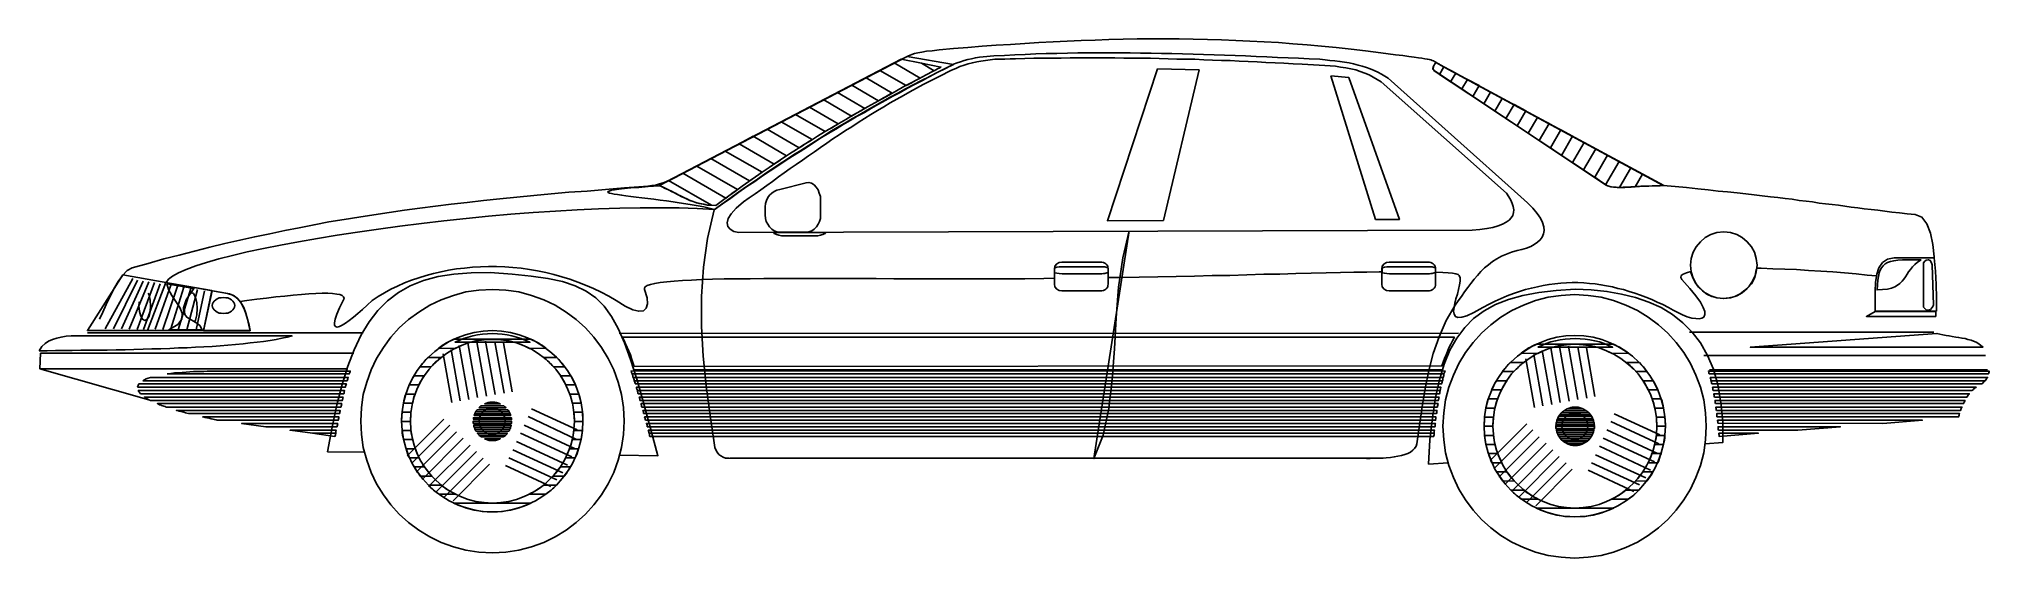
# Model space of a CAD drawing. Extents: x 894 to 1366, y -176 to -51.
import ezdxf

# ---------------------------------------------------------------- set-up
doc = ezdxf.new("R2010")
doc.units = 0
doc.layers.get('0').update_dxf_attribs({"linetype": 'CONTINUOUS'})

msp = doc.modelspace()

# ---------------------------------------------------------------- linework, layer by layer
for p, q in [((894.29, -126.75), (894.1, -130.53)), ((894.1, -130.53), (920.49, -138.02))]:
    msp.add_line(p, q)
for points in [[(1352.43, -103.7), (1352.41, -103.45), (1352.1, -100.49), (1351.53, -97.72), (1350.65, -95.45), (1349.45, -93.82), (1347.81, -93.19), (1345.86, -93), (1344.04, -92.81), (1342.21, -92.62), (1340.51, -92.37), (1338.81, -92.18), (1337.17, -91.99), (1335.53, -91.8), (1333.96, -91.61), (1332.39, -91.42), (1330.81, -91.17), (1329.3, -90.98), (1327.73, -90.79), (1326.15, -90.6), (1324.64, -90.42), (1323, -90.16), (1321.43, -89.97), (1319.79, -89.78), (1318.09, -89.53), (1316.39, -89.35), (1314.63, -89.09), (1312.8, -88.9), (1310.85, -88.65), (1308.9, -88.46), (1306.88, -88.21), (1304.74, -87.96), (1302.47, -87.71), (1300.21, -87.52), (1297.75, -87.27), (1295.23, -87.01), (1292.52, -86.7), (1289.75, -86.45), (1286.86, -86.2), (1233.02, -57.1), (1232.58, -56.79), (1232.2, -56.6), (1231.88, -56.35), (1231.57, -56.22), (1231.32, -56.03), (1231, -55.91), (1230.69, -55.78), (1230.31, -55.72), (1229.8, -55.59), (1229.24, -55.53), (1228.48, -55.4), (1227.66, -55.28), (1226.59, -55.15), (1225.33, -54.96), (1223.88, -54.77), (1222.12, -54.58), (1218.53, -54.08), (1214.88, -53.64), (1211.35, -53.2), (1207.76, -52.82), (1204.24, -52.51), (1200.77, -52.19), (1197.25, -51.88), (1193.78, -51.62), (1190.32, -51.44), (1186.86, -51.25), (1183.46, -51.12), (1179.99, -50.93), (1176.59, -50.87), (1173.19, -50.81), (1169.79, -50.74), (1166.39, -50.74), (1162.99, -50.74), (1159.59, -50.74), (1156.19, -50.81), (1152.79, -50.87), (1149.45, -50.99), (1146.05, -51.12), (1142.65, -51.25), (1139.25, -51.44), (1135.85, -51.62), (1132.39, -51.81), (1128.99, -52.07), (1125.53, -52.25), (1122.13, -52.51), (1118.66, -52.82), (1115.13, -53.07), (1111.67, -53.39), (1109.97, -53.58), (1108.65, -53.7), (1107.52, -53.89), (1106.57, -54.08), (1105.75, -54.27), (1105.06, -54.52), (1104.3, -54.84), (1103.49, -55.21), (1047.38, -84.5), (1046.56, -84.87), (1045.74, -85.25), (1044.92, -85.57), (1044.04, -85.82), (1043.1, -86.07), (1042.22, -86.2), (1041.21, -86.38), (1040.2, -86.45), (1035.54, -86.76), (1030.94, -87.14), (1026.54, -87.52), (1022.13, -87.83), (1017.84, -88.21), (1013.62, -88.59), (1009.53, -89.03), (1005.44, -89.41), (1001.47, -89.85), (997.5, -90.29), (993.66, -90.73), (989.82, -91.17), (986.04, -91.67), (982.33, -92.18), (978.61, -92.68), (974.96, -93.25), (971.31, -93.82), (967.72, -94.45), (964.07, -95.01), (960.48, -95.7), (956.89, -96.4), (953.36, -97.09), (949.77, -97.85), (946.12, -98.6), (942.53, -99.42), (938.88, -100.24), (935.23, -101.12), (931.57, -102.06), (927.86, -103.01), (924.08, -103.95), (920.3, -105.02), (916.46, -106.1), (915.26, -106.79), (914.13, -107.98), (913.06, -109.43), (912.05, -111.2), (911.11, -113.02), (910.16, -114.97), (909.34, -116.86), (908.52, -118.56)], [(1103.93, -54.96), (1115.13, -56.91), (1113.18, -57.86), (1111.23, -58.87), (1109.28, -59.87), (1107.39, -60.82), (1105.44, -61.82), (1103.55, -62.83), (1101.72, -63.84), (1099.83, -64.85), (1098.01, -65.86), (1096.12, -66.93), (1094.29, -67.93), (1092.47, -69), (1090.7, -70.01), (1088.88, -71.08), (1087.05, -72.15), (1085.29, -73.22), (1083.52, -74.36), (1081.76, -75.43), (1080, -76.56), (1078.23, -77.7), (1076.47, -78.77), (1074.71, -79.96), (1072.95, -81.1), (1071.25, -82.23), (1069.48, -83.42), (1067.72, -84.62), (1066.02, -85.82), (1064.25, -87.01), (1062.55, -88.21), (1060.79, -89.47), (1059.09, -90.73), (1057.33, -91.99), (1056.07, -91.67), (1054.75, -91.36), (1053.36, -91.11), (1051.91, -90.85), (1050.4, -90.6), (1048.83, -90.35), (1047.32, -90.1), (1045.74, -89.91), (1044.17, -89.72), (1042.65, -89.53), (1041.21, -89.35), (1039.76, -89.15), (1038.37, -89.03), (1037.11, -88.84), (1035.92, -88.71), (1034.85, -88.52), (1033.9, -88.4), (1033.08, -88.27), (1032.45, -88.15), (1031.95, -88.02), (1031.64, -87.9), (1031.51, -87.77), (1031.57, -87.65), (1031.89, -87.52), (1032.39, -87.33), (1033.15, -87.2), (1034.22, -87.08), (1035.54, -86.95), (1037.11, -86.76), (1039.07, -86.64), (1041.27, -86.45), (1043.85, -86.26), (1103.93, -54.96)], [(1110.48, -58.36), (1110.29, -58.49), (1108.52, -59.43), (1106.76, -60.38), (1104.93, -61.32), (1103.17, -62.27), (1101.41, -63.27), (1099.65, -64.22), (1097.88, -65.23), (1096.12, -66.17), (1094.35, -67.18), (1092.59, -68.19), (1090.83, -69.19), (1089.13, -70.2), (1087.43, -71.21), (1085.66, -72.22), (1083.96, -73.22), (1082.26, -74.29), (1080.56, -75.37), (1078.86, -76.37), (1077.16, -77.44), (1075.53, -78.51), (1073.83, -79.65), (1072.19, -80.72), (1070.55, -81.85), (1068.91, -82.92), (1067.28, -84.05), (1065.64, -85.19), (1064.07, -86.32), (1062.43, -87.52), (1060.85, -88.65), (1059.28, -89.85), (1057.7, -91.05), (1056.63, -90.98), (1055.63, -90.92), (1054.62, -90.73), (1053.67, -90.54), (1052.79, -90.29), (1051.91, -89.97), (1051.09, -89.66), (1050.27, -89.28), (1049.46, -88.9), (1048.7, -88.52), (1047.88, -88.08), (1047.13, -87.71), (1046.37, -87.33), (1045.55, -86.89), (1044.73, -86.51), (1043.92, -86.2), (1102.54, -55.65), (1107.45, -56.6), (1107.45, -56.66)], [(1057.27, -92.05), (1055.63, -98.98), (1054.68, -105.97), (1054.18, -113.08), (1054.24, -120.26), (1054.62, -127.44), (1055.31, -134.68), (1056.26, -141.86), (1057.33, -148.98), (1057.45, -149.61), (1057.7, -150.17), (1058.02, -150.74), (1058.4, -151.24), (1058.84, -151.62), (1059.41, -151.94), (1060.04, -152.12), (1060.79, -152.19), (1215.07, -152.25), (1216.01, -152.25), (1216.96, -152.19), (1217.9, -152.19), (1218.91, -152.12), (1219.85, -152.06), (1220.86, -152), (1221.81, -151.87), (1222.69, -151.68), (1223.57, -151.49), (1224.33, -151.24), (1225.08, -150.99), (1225.71, -150.68), (1226.28, -150.24), (1226.72, -149.79), (1227.1, -149.29), (1227.29, -148.72), (1227.92, -144.19), (1228.55, -139.72), (1229.3, -135.31), (1230.18, -130.97), (1231.25, -126.81), (1232.64, -122.78), (1234.4, -118.88), (1236.54, -115.16), (1237.3, -114.09), (1238.05, -113.02), (1238.81, -111.95), (1239.57, -110.88), (1240.32, -109.87), (1241.14, -108.87), (1241.96, -107.92), (1242.78, -106.98), (1243.66, -106.1), (1244.6, -105.34), (1245.61, -104.58), (1246.62, -103.89), (1247.75, -103.26), (1248.95, -102.76), (1250.21, -102.32), (1251.53, -101.94), (1252.66, -101.69), (1253.8, -101.31), (1254.81, -100.93), (1255.69, -100.49), (1256.44, -99.92), (1257.13, -99.36), (1257.58, -98.66), (1257.95, -97.91), (1258.08, -97.09), (1258.02, -96.15), (1257.7, -95.14), (1257.2, -94.07), (1256.38, -92.93), (1255.37, -91.67), (1254.05, -90.35), (1252.41, -88.9), (1220.3, -60.25), (1219.54, -59.75), (1218.72, -59.24), (1217.84, -58.8), (1216.96, -58.36), (1216.01, -57.98), (1215.07, -57.67), (1214.06, -57.35), (1213.05, -57.04), (1211.98, -56.79), (1210.91, -56.54), (1209.78, -56.35), (1208.65, -56.16), (1207.45, -56.03), (1206.25, -55.91), (1205.06, -55.78), (1203.8, -55.65), (1201.22, -55.53), (1198.63, -55.4), (1196.12, -55.28), (1193.53, -55.21), (1190.95, -55.09), (1188.43, -54.96), (1185.85, -54.84), (1183.33, -54.77), (1180.75, -54.65), (1178.23, -54.58), (1175.65, -54.46), (1173.13, -54.39), (1170.61, -54.33), (1168.03, -54.27), (1165.51, -54.21), (1162.99, -54.14), (1160.41, -54.14), (1157.89, -54.08), (1155.37, -54.08), (1152.85, -54.08), (1150.27, -54.08), (1147.75, -54.08), (1145.23, -54.08), (1142.72, -54.14), (1140.13, -54.21), (1137.61, -54.27), (1135.09, -54.33), (1132.51, -54.46), (1129.99, -54.58), (1127.48, -54.71), (1124.9, -54.84), (1122.38, -55.02), (1121.43, -55.15), (1120.49, -55.28), (1119.54, -55.53), (1118.66, -55.72), (1117.72, -55.97), (1116.83, -56.28), (1116.02, -56.54), (1115.13, -56.85), (1113.25, -57.86), (1111.36, -58.8), (1109.53, -59.75), (1107.64, -60.75), (1105.88, -61.7), (1104.05, -62.64), (1102.29, -63.65), (1100.53, -64.6), (1098.76, -65.54), (1097.06, -66.49), (1095.3, -67.49), (1093.6, -68.5), (1091.9, -69.45), (1090.14, -70.45), (1088.44, -71.46), (1086.73, -72.53), (1084.97, -73.54), (1083.27, -74.61), (1081.51, -75.68), (1079.81, -76.81), (1078.05, -77.95), (1076.22, -79.08), (1074.46, -80.21), (1072.63, -81.41), (1070.8, -82.61), (1068.98, -83.87), (1067.09, -85.19), (1065.2, -86.45), (1063.25, -87.83), (1061.3, -89.22), (1059.28, -90.6), (1057.27, -92.05)], [(1063.25, -97.59), (1240.64, -96.96), (1242.53, -96.84), (1244.23, -96.59), (1245.67, -96.33), (1246.93, -95.96), (1248, -95.58), (1248.88, -95.07), (1249.58, -94.57), (1250.08, -94), (1250.46, -93.44), (1250.65, -92.75), (1250.71, -92.05), (1250.58, -91.3), (1250.33, -90.54), (1250.02, -89.72), (1249.51, -88.9), (1248.95, -88.02), (1218.6, -61.13), (1217.71, -60.5), (1216.71, -59.94), (1215.7, -59.43), (1214.69, -58.99), (1213.56, -58.62), (1212.49, -58.24), (1211.29, -57.98), (1210.1, -57.73), (1208.83, -57.54), (1207.58, -57.35), (1206.32, -57.23), (1204.99, -57.17), (1203.67, -57.04), (1202.29, -56.98), (1200.9, -56.91), (1199.52, -56.85), (1197.31, -56.72), (1195.11, -56.6), (1192.97, -56.47), (1190.76, -56.41), (1188.62, -56.28), (1186.48, -56.16), (1184.28, -56.09), (1182.14, -55.97), (1179.99, -55.91), (1177.85, -55.84), (1175.71, -55.78), (1173.57, -55.65), (1171.43, -55.59), (1169.23, -55.59), (1167.09, -55.53), (1164.94, -55.47), (1162.8, -55.4), (1160.66, -55.4), (1158.52, -55.34), (1156.38, -55.34), (1154.24, -55.28), (1152.04, -55.28), (1149.89, -55.28), (1147.75, -55.28), (1145.55, -55.28), (1143.41, -55.28), (1141.2, -55.34), (1139, -55.34), (1136.79, -55.4), (1134.59, -55.4), (1132.39, -55.47), (1130.18, -55.53), (1128.86, -55.53), (1127.6, -55.59), (1126.34, -55.59), (1125.21, -55.65), (1124.01, -55.78), (1122.94, -55.91), (1121.81, -56.09), (1120.8, -56.28), (1119.73, -56.47), (1118.73, -56.79), (1117.72, -57.1), (1116.71, -57.42), (1115.7, -57.86), (1114.7, -58.3), (1113.69, -58.8), (1112.68, -59.37), (1111.04, -60.12), (1109.41, -60.94), (1107.83, -61.76), (1106.19, -62.64), (1104.62, -63.52), (1103.05, -64.41), (1101.47, -65.29), (1099.83, -66.17), (1098.32, -67.12), (1096.75, -68.06), (1095.17, -69), (1093.6, -70.01), (1092.09, -70.96), (1090.58, -71.96), (1089, -72.91), (1087.49, -73.92), (1085.98, -74.92), (1084.53, -75.93), (1083.02, -77), (1081.51, -78.01), (1080.06, -79.02), (1078.61, -80.02), (1077.1, -81.1), (1075.65, -82.1), (1074.2, -83.11), (1072.82, -84.12), (1071.37, -85.19), (1069.98, -86.2), (1068.54, -87.2), (1067.15, -88.21), (1065.77, -89.15), (1064.38, -90.16), (1062.62, -91.67), (1061.36, -93), (1060.67, -94.19), (1060.41, -95.2), (1060.6, -96.08), (1061.17, -96.77), (1062.05, -97.28), (1063.25, -97.59)], [(1097.38, -58.36), (1100.84, -56.54), (1107.08, -60.19), (1106.63, -60.44), (1106.26, -60.63), (1105.82, -60.88), (1105.38, -61.13), (1104.93, -61.39), (1104.56, -61.57), (1104.12, -61.82), (1103.68, -62.02), (1097.38, -58.36)], [(1107.39, -56.6), (1112.11, -57.54), (1111.67, -57.79), (1111.29, -57.98), (1110.92, -58.17), (1110.48, -58.42), (1107.39, -56.6)], [(1287.05, -86.2), (1286.16, -86.2), (1285.22, -86.26), (1284.21, -86.26), (1283.21, -86.32), (1282.14, -86.38), (1281.13, -86.45), (1280.06, -86.51), (1279.05, -86.51), (1278.1, -86.57), (1277.16, -86.57), (1276.28, -86.64), (1275.52, -86.57), (1274.83, -86.57), (1274.2, -86.51), (1273.76, -86.38), (1273.38, -86.26), (1231.44, -58.42), (1231.19, -57.98), (1231.32, -57.42), (1231.57, -56.91), (1231.88, -56.41), (1287.05, -86.2)], [(1090.58, -61.89), (1094.04, -60.12), (1100.34, -63.84), (1099.96, -64.03), (1099.52, -64.28), (1099.14, -64.47), (1098.7, -64.72), (1098.26, -64.97), (1097.82, -65.23), (1097.44, -65.42), (1097, -65.67), (1090.58, -61.89)], [(1164.5, -57.92), (1152.41, -94.7), (1165.95, -94.63), (1174.58, -58.24), (1164.5, -57.92)], [(1206.5, -59.62), (1217.27, -94.38), (1223.07, -94.38), (1210.79, -60.06), (1206.5, -59.62)], [(1231.38, -57.17), (1231.19, -57.48), (1231.13, -57.86), (1231.19, -58.11), (1231.44, -58.36), (1272.94, -86.01), (1273.26, -86.2), (1273.7, -86.38), (1274.26, -86.51), (1274.96, -86.57), (1275.71, -86.64), (1276.53, -86.64), (1277.47, -86.64), (1278.42, -86.57), (1279.36, -86.51), (1280.37, -86.45), (1281.44, -86.38), (1282.45, -86.32), (1283.39, -86.32), (1284.4, -86.26), (1285.28, -86.26), (1286.16, -86.26)], [(1235.41, -61.07), (1232.76, -59.31), (1233.83, -57.48), (1236.67, -58.99), (1235.41, -61.07)], [(1240.83, -64.66), (1238.12, -62.83), (1239.5, -60.5), (1242.34, -62.02), (1240.83, -64.66)], [(1083.78, -65.42), (1087.11, -63.65), (1093.73, -67.56), (1093.35, -67.74), (1092.91, -68), (1092.53, -68.19), (1092.15, -68.44), (1091.71, -68.69), (1091.33, -68.94), (1090.89, -69.13), (1090.51, -69.38), (1083.78, -65.42)], [(1246.18, -68.19), (1243.47, -66.42), (1245.11, -63.59), (1247.94, -65.1), (1246.18, -68.19)], [(1076.98, -69), (1080.31, -67.24), (1087.3, -71.27), (1086.93, -71.52), (1086.48, -71.71), (1086.1, -71.96), (1085.73, -72.22), (1085.29, -72.47), (1084.91, -72.66), (1084.53, -72.91), (1084.15, -73.16), (1076.98, -69)], [(1251.53, -71.77), (1248.82, -69.95), (1250.78, -66.61), (1253.61, -68.12), (1251.53, -71.77)], [(1256.88, -75.3), (1254.18, -73.54), (1256.44, -69.7), (1259.28, -71.21), (1256.88, -75.3)], [(1063.31, -76.12), (1066.71, -74.29), (1074.77, -79.02), (1074.39, -79.27), (1074.02, -79.52), (1073.64, -79.77), (1073.26, -80.02), (1072.88, -80.28), (1072.5, -80.53), (1072.13, -80.78), (1071.75, -81.03), (1063.31, -76.12)], [(1070.11, -72.53), (1073.51, -70.77), (1081, -75.05), (1080.63, -75.3), (1080.19, -75.55), (1079.81, -75.8), (1079.43, -76.06), (1078.99, -76.31), (1078.61, -76.56), (1078.23, -76.81), (1077.86, -77.07), (1070.11, -72.53)], [(1262.24, -78.89), (1259.59, -77.07), (1262.11, -72.72), (1264.94, -74.23), (1262.24, -78.89)], [(1056.45, -79.65), (1059.91, -77.88), (1068.85, -82.98), (1068.47, -83.24), (1068.1, -83.49), (1067.72, -83.74), (1067.34, -83.99), (1066.96, -84.31), (1066.58, -84.56), (1066.21, -84.81), (1065.83, -85.06), (1056.45, -79.65)], [(1267.59, -82.42), (1264.94, -80.65), (1267.78, -75.8), (1270.61, -77.32), (1267.59, -82.42)], [(1272.94, -86.01), (1270.3, -84.18), (1273.38, -78.83), (1276.21, -80.34), (1272.94, -86.01)], [(1049.65, -83.17), (1053.05, -81.47), (1062.93, -87.14), (1062.55, -87.39), (1062.24, -87.65), (1061.86, -87.9), (1061.55, -88.15), (1061.17, -88.46), (1060.79, -88.71), (1060.47, -88.97), (1060.1, -89.22), (1049.65, -83.17)], [(1280.12, -86.51), (1279.61, -86.51), (1279.11, -86.57), (1278.61, -86.57), (1278.1, -86.57), (1277.6, -86.64), (1277.16, -86.64), (1276.72, -86.64), (1276.28, -86.64), (1279.05, -81.91), (1281.88, -83.42), (1280.12, -86.51)], [(1046.24, -85), (1043.92, -86.2), (1044.67, -86.51), (1045.43, -86.89), (1046.18, -87.2), (1046.94, -87.58), (1047.69, -87.96), (1048.39, -88.34), (1049.14, -88.71), (1049.9, -89.09), (1050.65, -89.41), (1051.41, -89.78), (1052.16, -90.04), (1052.98, -90.35), (1053.86, -90.54), (1054.75, -90.73), (1055.69, -90.92), (1056.63, -90.98), (1046.24, -85)], [(1073.13, -87.14), (1079.49, -85.5), (1080.19, -85.44), (1080.82, -85.63), (1081.45, -86.01), (1081.95, -86.57), (1082.39, -87.2), (1082.7, -88.02), (1082.96, -88.84), (1083.02, -89.72), (1083.02, -93.25), (1082.96, -94.13), (1082.77, -94.89), (1082.39, -95.58), (1082.01, -96.21), (1081.45, -96.77), (1080.88, -97.15), (1080.19, -97.4), (1079.49, -97.47), (1073.13, -97.47), (1072.44, -97.4), (1071.75, -97.15), (1071.18, -96.77), (1070.62, -96.21), (1070.24, -95.58), (1069.86, -94.89), (1069.67, -94.13), (1069.61, -93.25), (1069.61, -91.36), (1069.67, -90.54), (1069.92, -89.78), (1070.24, -89.09), (1070.68, -88.52), (1071.18, -88.08), (1071.81, -87.65), (1072.44, -87.33), (1073.13, -87.14)], [(924.65, -109.62), (925.21, -108.87), (926.22, -108.11), (927.67, -107.29), (929.56, -106.47), (931.83, -105.65), (934.41, -104.83), (937.43, -103.95), (940.7, -103.13), (944.29, -102.25), (948.2, -101.43), (952.35, -100.62), (956.7, -99.8), (961.3, -98.98), (966.02, -98.22), (970.99, -97.47), (976.03, -96.71), (981.19, -96.02), (986.48, -95.39), (991.84, -94.76), (997.25, -94.19), (1002.67, -93.63), (1008.08, -93.12), (1013.5, -92.75), (1018.85, -92.37), (1024.14, -92.05), (1029.31, -91.8), (1034.41, -91.67), (1039.38, -91.55), (1044.17, -91.55), (1048.76, -91.61), (1053.17, -91.74), (1057.33, -91.99)], [(1071.56, -97.59), (1071.81, -97.78), (1072.06, -97.91), (1072.38, -98.03), (1072.63, -98.16), (1072.95, -98.22), (1073.26, -98.29), (1073.57, -98.35), (1073.89, -98.35), (1082.01, -98.35), (1082.33, -98.35), (1082.64, -98.29), (1082.96, -98.22), (1083.27, -98.16), (1083.52, -98.03), (1083.84, -97.91), (1084.09, -97.78), (1084.34, -97.59), (1071.56, -97.59)], [(1157.7, -97.15), (1156.13, -103.7), (1155.12, -110.75), (1154.55, -118.18), (1154.11, -125.68), (1153.54, -133.11), (1152.73, -140.16), (1151.34, -146.58), (1149.14, -152.25), (1157.7, -97.15)], [(1301.53, -97.4), (1303.17, -97.59), (1304.68, -98.03), (1306, -98.79), (1307.2, -99.8), (1308.2, -100.99), (1308.96, -102.32), (1309.4, -103.83), (1309.59, -105.47), (1309.4, -107.1), (1308.96, -108.61), (1308.2, -109.94), (1307.2, -111.13), (1306, -112.14), (1304.68, -112.9), (1303.17, -113.34), (1301.53, -113.53), (1299.89, -113.34), (1298.38, -112.9), (1297.06, -112.14), (1295.86, -111.13), (1294.86, -109.94), (1294.1, -108.61), (1293.66, -107.1), (1293.47, -105.47), (1293.66, -103.83), (1294.1, -102.32), (1294.86, -100.99), (1295.86, -99.8), (1297.06, -98.79), (1298.38, -98.03), (1299.89, -97.59), (1301.53, -97.4)], [(1352.47, -103.7), (1342.78, -103.7), (1341.14, -104.02), (1339.94, -104.83), (1339.06, -106.1), (1338.56, -107.67), (1338.24, -109.62), (1338.12, -111.76), (1338.12, -114.09), (1338.12, -116.55), (1352.98, -116.55), (1352.98, -113.34), (1352.92, -110.13), (1352.73, -106.91), (1352.47, -103.7)], [(914.19, -107.8), (940.01, -112.39), (941.15, -112.9), (942.09, -113.65), (942.85, -114.66), (943.48, -115.85), (943.98, -117.18), (944.36, -118.56), (944.73, -119.95), (944.99, -121.27), (905.63, -121.27), (914.19, -107.8)], [(942.56, -114.28), (944.17, -114.03), (946.62, -113.71), (948.95, -113.46), (951.22, -113.15), (953.36, -112.96), (955.44, -112.71), (957.39, -112.58), (959.22, -112.39), (960.92, -112.33), (962.43, -112.27), (963.81, -112.27), (964.95, -112.33), (965.96, -112.45), (966.71, -112.58), (967.28, -112.83), (967.59, -113.15), (967.72, -113.53), (967.53, -113.97), (966.58, -115.79), (965.96, -117.3), (965.58, -118.5), (965.39, -119.38), (965.39, -120.01), (965.64, -120.32), (966.02, -120.45), (966.58, -120.32), (967.28, -120.01), (968.1, -119.51), (968.98, -118.88), (969.98, -118.06), (971.06, -117.18), (972.19, -116.17), (973.32, -115.1), (974.52, -113.97), (975.97, -113.02), (977.48, -112.14), (979.05, -111.26), (980.69, -110.5), (982.33, -109.75), (984.03, -109.12), (985.79, -108.49), (987.56, -107.92), (989.38, -107.48), (991.21, -107.04), (993.03, -106.66), (994.92, -106.35), (996.87, -106.16), (998.76, -105.97), (1000.71, -105.84), (1002.67, -105.78), (1004.62, -105.78), (1006.64, -105.9), (1008.59, -106.03), (1010.6, -106.22), (1012.55, -106.54), (1014.51, -106.85), (1016.52, -107.23), (1018.47, -107.73), (1020.43, -108.3), (1022.38, -108.87), (1024.27, -109.56), (1026.16, -110.31), (1028.04, -111.13), (1029.94, -112.01), (1031.76, -112.96), (1033.52, -113.97), (1035.73, -115.35), (1037.55, -116.23), (1039, -116.61), (1040.14, -116.48), (1040.83, -115.85), (1041.14, -114.78), (1041.02, -113.34), (1040.45, -111.38), (1040.39, -111.01), (1040.58, -110.69), (1041.08, -110.38), (1041.9, -110.13), (1042.91, -109.87), (1044.23, -109.68), (1045.8, -109.5), (1047.57, -109.31), (1049.58, -109.18), (1051.79, -109.05), (1054.24, -108.93), (1056.89, -108.87), (1059.72, -108.8), (1062.74, -108.74), (1065.95, -108.74), (1069.29, -108.68), (1072.75, -108.68), (1076.41, -108.68), (1080.19, -108.68), (1084.09, -108.68), (1088.06, -108.68), (1092.21, -108.68), (1096.43, -108.68), (1100.71, -108.74), (1105.06, -108.74), (1109.53, -108.74), (1114, -108.74), (1118.6, -108.74), (1123.13, -108.74), (1127.79, -108.74), (1132.39, -108.74), (1137.05, -108.68), (1139.57, -108.64)], [(1034.35, -151.45), (1043.66, -151.56), (1041.77, -144.63), (1040.07, -138.46), (1038.56, -133.04), (1037.05, -128.32), (1035.54, -124.23), (1034.03, -120.76), (1032.39, -117.87), (1030.63, -115.41), (1028.61, -113.4), (1026.28, -111.76), (1023.64, -110.44), (1020.55, -109.43), (1017.03, -108.68), (1012.99, -108.11), (1008.4, -107.6), (1003.11, -107.23), (998.51, -107.29), (994.29, -107.6), (990.45, -108.24), (986.93, -109.18), (983.71, -110.44), (980.88, -112.08), (978.23, -114.09), (975.91, -116.42), (973.83, -119.19), (971.88, -122.34), (970.18, -125.93), (968.66, -129.9), (967.28, -134.37), (965.96, -139.28), (964.82, -144.69), (963.69, -150.61)], [(1141.39, -104.71), (1150.71, -104.71), (1151.09, -104.77), (1151.47, -104.83), (1151.78, -104.96), (1152.04, -105.15), (1152.29, -105.4), (1152.48, -105.72), (1152.54, -106.03), (1152.6, -106.35), (1152.6, -110.06), (1152.54, -110.38), (1152.48, -110.69), (1152.29, -111.01), (1152.04, -111.26), (1151.78, -111.45), (1151.47, -111.57), (1151.09, -111.64), (1150.71, -111.7), (1141.39, -111.7), (1140.7, -111.57), (1140.13, -111.26), (1139.69, -110.69), (1139.57, -110.06), (1139.57, -106.35), (1139.69, -105.72), (1140.13, -105.15), (1140.7, -104.83), (1141.39, -104.71)], [(1141.46, -105.84), (1150.71, -105.84), (1151.09, -105.84), (1151.47, -105.9), (1151.78, -105.9), (1152.04, -105.97), (1152.29, -106.03), (1152.48, -106.1), (1152.54, -106.16), (1152.6, -106.22), (1152.6, -107.17), (1152.54, -107.23), (1152.48, -107.29), (1152.29, -107.35), (1152.04, -107.42), (1151.78, -107.48), (1151.47, -107.48), (1151.09, -107.54), (1150.71, -107.54), (1141.46, -107.54), (1140.76, -107.48), (1140.2, -107.42), (1139.76, -107.29), (1139.63, -107.17), (1139.63, -106.22), (1139.76, -106.1), (1140.2, -105.97), (1140.76, -105.9), (1141.46, -105.84)], [(1152.6, -108.46), (1155.5, -108.43), (1160.09, -108.36), (1164.57, -108.3), (1169.04, -108.17), (1173.45, -108.11), (1177.79, -107.98), (1182.01, -107.92), (1186.17, -107.8), (1190.26, -107.67), (1194.16, -107.6), (1198, -107.48), (1201.72, -107.42), (1205.31, -107.35), (1208.77, -107.23), (1212.05, -107.17), (1215.2, -107.17), (1218.15, -107.1), (1218.78, -107.09)], [(1220.61, -104.71), (1229.93, -104.71), (1230.31, -104.77), (1230.69, -104.83), (1231, -104.96), (1231.25, -105.15), (1231.5, -105.4), (1231.69, -105.72), (1231.76, -106.03), (1231.82, -106.35), (1231.82, -110.06), (1231.76, -110.38), (1231.69, -110.69), (1231.5, -111.01), (1231.25, -111.26), (1231, -111.45), (1230.69, -111.57), (1230.31, -111.64), (1229.93, -111.7), (1220.61, -111.7), (1219.92, -111.57), (1219.35, -111.26), (1218.91, -110.69), (1218.78, -110.06), (1218.78, -106.35), (1218.91, -105.72), (1219.35, -105.15), (1219.92, -104.83), (1220.61, -104.71)], [(1220.68, -105.84), (1229.93, -105.84), (1230.31, -105.84), (1230.69, -105.9), (1231, -105.9), (1231.25, -105.97), (1231.5, -106.03), (1231.69, -106.1), (1231.76, -106.16), (1231.82, -106.22), (1231.82, -107.17), (1231.76, -107.23), (1231.69, -107.29), (1231.5, -107.35), (1231.25, -107.42), (1231, -107.48), (1230.69, -107.48), (1230.31, -107.54), (1229.93, -107.54), (1220.68, -107.54), (1219.98, -107.48), (1219.41, -107.42), (1218.97, -107.29), (1218.85, -107.17), (1218.85, -106.22), (1218.97, -106.1), (1219.41, -105.97), (1219.98, -105.9), (1220.68, -105.84)], [(1231.82, -107.16), (1231.95, -107.17), (1233.52, -107.23), (1234.84, -107.29), (1235.91, -107.42), (1236.67, -107.54), (1237.23, -107.73), (1237.49, -107.92), (1237.74, -108.55), (1237.74, -109.31), (1237.61, -110.25), (1237.36, -111.32), (1237.11, -112.45), (1236.73, -113.59), (1236.48, -114.66), (1236.29, -115.67), (1236.16, -116.61), (1236.29, -117.3), (1236.61, -117.87), (1237.17, -118.12), (1238.12, -118.06), (1239.38, -117.68), (1241.08, -116.93), (1243.22, -115.67), (1244.73, -114.91), (1246.24, -114.15), (1247.69, -113.53), (1249.14, -112.9), (1250.65, -112.33), (1252.1, -111.83), (1253.55, -111.38), (1254.99, -111.01), (1256.44, -110.69), (1257.83, -110.38), (1259.28, -110.13), (1260.66, -109.94), (1262.11, -109.81), (1263.49, -109.75), (1264.88, -109.68), (1266.26, -109.68), (1267.65, -109.75), (1269.04, -109.87), (1270.42, -110), (1271.81, -110.19), (1273.19, -110.44), (1274.58, -110.69), (1275.9, -111.07), (1277.29, -111.38), (1278.61, -111.83), (1279.99, -112.27), (1281.38, -112.71), (1282.7, -113.21), (1284.09, -113.78), (1285.41, -114.41), (1286.79, -114.97), (1288.12, -115.67), (1289.25, -116.36), (1290.38, -116.93), (1291.58, -117.49), (1292.71, -117.93), (1293.79, -118.25), (1294.73, -118.38), (1295.55, -118.44), (1296.24, -118.31), (1296.74, -118), (1296.93, -117.43), (1296.93, -116.68), (1296.56, -115.67), (1295.86, -114.41), (1294.79, -112.9), (1293.34, -111.07), (1291.39, -108.93), (1291.14, -108.43), (1291.26, -107.98), (1291.71, -107.6), (1292.52, -107.29), (1293.59, -106.98), (1293.64, -106.97)], [(1293.59, -107.23), (1294.04, -108.49), (1294.6, -109.68), (1295.42, -110.75), (1296.37, -111.7), (1297.44, -112.45), (1298.63, -113.02), (1299.96, -113.4), (1301.4, -113.53), (1302.85, -113.4), (1304.24, -113.02), (1305.5, -112.39), (1306.63, -111.51), (1307.64, -110.5), (1308.46, -109.31), (1309.09, -107.92), (1309.4, -106.47)], [(1309.5, -106.22), (1310.6, -106.22), (1313.37, -106.35), (1316.27, -106.41), (1319.16, -106.54), (1322.06, -106.73), (1325.02, -106.91), (1327.92, -107.1), (1330.75, -107.35), (1333.58, -107.54), (1336.23, -107.86), (1338.49, -108.08)], [(1349.26, -104.14), (1347.56, -104.14), (1346.05, -104.14), (1344.79, -104.2), (1343.66, -104.27), (1342.65, -104.4), (1341.83, -104.58), (1341.14, -104.83), (1340.57, -105.15), (1340.07, -105.59), (1339.69, -106.1), (1339.37, -106.66), (1339.12, -107.35), (1339, -108.17), (1338.81, -109.12), (1338.75, -110.25), (1338.62, -111.45), (1339.94, -111.38), (1341.14, -111.26), (1342.08, -111.01), (1342.9, -110.69), (1343.6, -110.31), (1344.16, -109.87), (1344.67, -109.37), (1345.11, -108.87), (1345.48, -108.3), (1345.86, -107.67), (1346.24, -107.1), (1346.68, -106.47), (1347.18, -105.84), (1347.75, -105.28), (1348.44, -104.71), (1349.26, -104.14)], [(1351.02, -104.14), (1351.09, -104.14), (1351.47, -104.33), (1351.72, -104.71), (1351.85, -105.15), (1351.91, -105.34), (1352.28, -115.1), (1352.16, -115.29), (1351.91, -115.73), (1351.53, -116.17), (1351.09, -116.36), (1351.02, -116.36), (1350.52, -116.23), (1350.14, -115.98), (1349.89, -115.6), (1349.83, -115.1), (1349.83, -105.4), (1349.89, -104.9), (1350.14, -104.52), (1350.52, -104.27), (1351.02, -104.14)], [(909.91, -120.83), (916.59, -108.68)], [(911.92, -120.89), (917.78, -109.12)], [(913.88, -120.89), (919.1, -109.31)], [(915.7, -120.95), (920.49, -109.5)], [(917.66, -121.02), (921.88, -109.68)], [(920.3, -112.27), (920.55, -112.71), (920.8, -113.9), (920.93, -115.29), (920.8, -116.68), (920.55, -117.81), (920.11, -118.56), (919.55, -118.81), (918.98, -118.56), (918.54, -117.81), (918.22, -116.68), (918.1, -115.29), (918.16, -114.6), (918.16, -114.34)], [(919.17, -121.02), (923.26, -109.94)], [(920.18, -121.27), (924.58, -109.62), (935.73, -111.57), (933.71, -121.27), (920.18, -121.27)], [(922.06, -120.95), (925.78, -110.31)], [(923.89, -121.02), (927.42, -110.57)], [(924.83, -109.94), (931.38, -111.13), (929.56, -113.84), (928.87, -115.79), (928.99, -117.11), (929.68, -118.06), (930.75, -118.69), (931.89, -119.32), (932.83, -120.08), (933.4, -121.08), (925.34, -121.08), (927.48, -119.82), (928.49, -118.5), (928.55, -117.11), (927.98, -115.67), (927.04, -114.22), (926.03, -112.77), (925.21, -111.32), (924.83, -109.94)], [(925.72, -121.08), (928.99, -110.82)], [(927.6, -121.08), (930.69, -111.13)], [(929.68, -121.08), (932.27, -111.38)], [(930.75, -112.08), (931.26, -112.33), (931.76, -113.21), (932.08, -114.47), (932.2, -115.98), (932.08, -117.49), (931.76, -118.75), (931.51, -119.19), (931.51, -119.13)], [(931.95, -121.08), (933.97, -111.64)], [(935.79, -111.64), (933.71, -121.33), (944.99, -121.33), (944.67, -120.01), (944.36, -118.56), (943.98, -117.11), (943.48, -115.73), (942.78, -114.53), (941.9, -113.46), (940.83, -112.71), (939.51, -112.33), (935.79, -111.64)], [(1003.61, -111.32), (1006.89, -111.51), (1010.04, -111.95), (1013.06, -112.77), (1016.02, -113.84), (1018.79, -115.16), (1021.43, -116.8), (1023.89, -118.63), (1026.16, -120.64), (1028.17, -122.91), (1030, -125.36), (1031.64, -128.01), (1032.96, -130.78), (1034.03, -133.74), (1034.85, -136.76), (1035.29, -139.91), (1035.48, -143.18), (1035.29, -146.46), (1034.85, -149.61), (1034.03, -152.63), (1032.96, -155.59), (1031.64, -158.36), (1030, -161), (1028.17, -163.46), (1026.16, -165.73), (1023.89, -167.74), (1021.43, -169.57), (1018.79, -171.21), (1016.02, -172.53), (1013.06, -173.6), (1010.04, -174.42), (1006.89, -174.86), (1003.61, -175.05), (1000.34, -174.86), (997.19, -174.42), (994.17, -173.6), (991.21, -172.53), (988.44, -171.21), (985.79, -169.57), (983.34, -167.74), (981.07, -165.73), (979.05, -163.46), (977.23, -161), (975.59, -158.36), (974.27, -155.59), (973.2, -152.63), (972.38, -149.61), (971.94, -146.46), (971.75, -143.18), (971.94, -139.91), (972.38, -136.76), (973.2, -133.74), (974.27, -130.78), (975.59, -128.01), (977.23, -125.36), (979.05, -122.91), (981.07, -120.64), (983.34, -118.63), (985.79, -116.8), (988.44, -115.16), (991.21, -113.84), (994.17, -112.77), (997.19, -111.95), (1000.34, -111.51), (1003.61, -111.32)], [(1296.99, -148.67), (1301.34, -148.35), (1301.28, -143.25), (1300.84, -138.65), (1300.08, -134.43), (1299.01, -130.65), (1297.63, -127.31), (1295.92, -124.29), (1293.91, -121.65), (1291.64, -119.38), (1289.12, -117.43), (1286.35, -115.73), (1283.39, -114.41), (1280.18, -113.27), (1276.78, -112.45), (1273.26, -111.83), (1269.48, -111.45), (1265.57, -111.26), (1260.98, -111.57), (1256.76, -112.08), (1252.91, -112.83), (1249.45, -113.78), (1246.3, -114.97), (1243.53, -116.48), (1241.01, -118.38), (1238.87, -120.51), (1236.92, -123.09), (1235.28, -125.99), (1233.9, -129.39), (1232.76, -133.23), (1231.76, -137.51), (1231.06, -142.36), (1230.43, -147.72), (1230.06, -153.64)], [(1265.45, -112.58), (1268.72, -112.77), (1271.87, -113.21), (1274.89, -114.03), (1277.85, -115.1), (1280.62, -116.42), (1283.27, -118.06), (1285.72, -119.88), (1287.99, -121.9), (1290.01, -124.16), (1291.83, -126.62), (1293.47, -129.27), (1294.79, -132.04), (1295.86, -135), (1296.68, -138.02), (1297.12, -141.17), (1297.31, -144.44), (1297.12, -147.72), (1296.68, -150.86), (1295.86, -153.89), (1294.79, -156.85), (1293.47, -159.62), (1291.83, -162.26), (1290.01, -164.72), (1287.99, -166.99), (1285.72, -169), (1283.27, -170.83), (1280.62, -172.46), (1277.85, -173.79), (1274.89, -174.86), (1271.87, -175.68), (1268.72, -176.12), (1265.45, -176.31), (1262.17, -176.12), (1259.02, -175.68), (1256, -174.86), (1253.04, -173.79), (1250.27, -172.46), (1247.63, -170.83), (1245.17, -169), (1242.9, -166.99), (1240.89, -164.72), (1239.06, -162.26), (1237.43, -159.62), (1236.1, -156.85), (1235.03, -153.89), (1234.21, -150.86), (1233.77, -147.72), (1233.58, -144.44), (1233.77, -141.17), (1234.21, -138.02), (1235.03, -135), (1236.1, -132.04), (1237.43, -129.27), (1239.06, -126.62), (1240.89, -124.16), (1242.9, -121.9), (1245.17, -119.88), (1247.63, -118.06), (1250.27, -116.42), (1253.04, -115.1), (1256, -114.03), (1259.02, -113.21), (1262.17, -112.77), (1265.45, -112.58)], [(929.18, -117.37), (929.05, -115.98), (929.12, -115.23), (929.12, -115.1)], [(938.56, -113.27), (939.13, -113.34), (939.63, -113.4), (940.08, -113.59), (940.51, -113.84), (940.83, -114.15), (941.08, -114.47), (941.21, -114.85), (941.27, -115.23), (941.21, -115.6), (941.08, -115.98), (940.83, -116.3), (940.51, -116.61), (940.08, -116.86), (939.63, -117.05), (939.13, -117.11), (938.56, -117.18), (938, -117.11), (937.49, -117.05), (937.05, -116.86), (936.67, -116.61), (936.3, -116.3), (936.04, -115.98), (935.92, -115.6), (935.85, -115.23), (935.92, -114.85), (936.04, -114.47), (936.3, -114.15), (936.67, -113.84), (937.05, -113.59), (937.49, -113.4), (938, -113.34), (938.56, -113.27)], [(1352.85, -117.87), (1336.04, -117.87), (1338.12, -116.68), (1352.85, -116.68), (1352.85, -117.87)], [(893.92, -126.18), (895.87, -126.18), (897.88, -126.12), (899.9, -126.12), (901.98, -126.12), (904.05, -126.06), (906.13, -126.06), (908.27, -126.06), (910.41, -125.99), (912.62, -125.93), (914.76, -125.93), (916.9, -125.86), (919.1, -125.8), (921.25, -125.74), (923.39, -125.68), (925.53, -125.61), (927.67, -125.49), (929.75, -125.43), (931.76, -125.3), (933.78, -125.23), (935.79, -125.11), (937.74, -124.98), (939.63, -124.79), (941.46, -124.67), (943.28, -124.48), (944.99, -124.29), (946.69, -124.1), (948.26, -123.91), (949.83, -123.66), (951.28, -123.41), (952.67, -123.16), (953.93, -122.91), (955.13, -122.59), (901.66, -122.53), (900.47, -122.65), (899.27, -122.84), (898.2, -123.09), (897.19, -123.41), (896.25, -123.85), (895.43, -124.42), (894.61, -125.17), (893.92, -126.18)], [(905.63, -121.83), (972.38, -121.83)], [(1003.61, -121.27), (1005.82, -121.39), (1008.02, -121.71), (1010.1, -122.28), (1012.11, -123.03), (1014, -123.91), (1015.83, -125.05), (1017.53, -126.31), (1019.1, -127.69), (1020.49, -129.27), (1021.75, -130.97), (1022.88, -132.79), (1023.76, -134.68), (1024.52, -136.7), (1025.09, -138.77), (1025.4, -140.98), (1025.53, -143.18), (1025.4, -145.39), (1025.09, -147.59), (1024.52, -149.67), (1023.76, -151.68), (1022.88, -153.64), (1021.75, -155.4), (1020.49, -157.1), (1019.1, -158.67), (1017.53, -160.12), (1015.83, -161.38), (1014, -162.51), (1012.11, -163.4), (1010.1, -164.15), (1008.02, -164.72), (1005.82, -165.03), (1003.61, -165.16), (1001.41, -165.03), (999.21, -164.72), (997.13, -164.15), (995.11, -163.4), (993.16, -162.51), (991.4, -161.38), (989.7, -160.12), (988.12, -158.67), (986.67, -157.1), (985.41, -155.4), (984.28, -153.64), (983.4, -151.68), (982.64, -149.67), (982.08, -147.59), (981.76, -145.39), (981.64, -143.18), (981.76, -140.98), (982.08, -138.77), (982.64, -136.7), (983.4, -134.68), (984.28, -132.79), (985.41, -130.97), (986.67, -129.27), (988.12, -127.69), (989.7, -126.31), (991.4, -125.05), (993.16, -123.91), (995.11, -123.03), (997.13, -122.28), (999.21, -121.71), (1001.41, -121.39), (1003.61, -121.27)], [(994.54, -124.1), (995.55, -123.66), (996.62, -123.22), (997.76, -122.84), (998.89, -122.59), (1000.02, -122.34), (1001.22, -122.15), (1002.42, -122.09), (1003.61, -122.02), (1004.81, -122.09), (1006.01, -122.15), (1007.2, -122.34), (1008.34, -122.59), (1009.47, -122.84), (1010.6, -123.22), (1011.67, -123.66), (1012.68, -124.1), (994.54, -124.1)], [(1034.28, -121.96), (1237.36, -121.9)], [(1265.51, -122.46), (1267.71, -122.59), (1269.92, -122.91), (1272, -123.47), (1274.01, -124.23), (1275.9, -125.11), (1277.73, -126.24), (1279.43, -127.5), (1281, -128.89), (1282.39, -130.46), (1283.65, -132.16), (1284.78, -133.99), (1285.66, -135.88), (1286.42, -137.89), (1286.98, -139.97), (1287.3, -142.18), (1287.42, -144.38), (1287.3, -146.58), (1286.98, -148.79), (1286.42, -150.86), (1285.66, -152.88), (1284.78, -154.83), (1283.65, -156.59), (1282.39, -158.3), (1281, -159.87), (1279.43, -161.32), (1277.73, -162.58), (1275.9, -163.71), (1274.01, -164.59), (1272, -165.35), (1269.92, -165.92), (1267.71, -166.23), (1265.51, -166.36), (1263.31, -166.23), (1261.1, -165.92), (1259.02, -165.35), (1257.01, -164.59), (1255.06, -163.71), (1253.29, -162.58), (1251.59, -161.32), (1250.02, -159.87), (1248.57, -158.3), (1247.31, -156.59), (1246.18, -154.83), (1245.3, -152.88), (1244.54, -150.86), (1243.97, -148.79), (1243.66, -146.58), (1243.53, -144.38), (1243.66, -142.18), (1243.97, -139.97), (1244.54, -137.89), (1245.3, -135.88), (1246.18, -133.99), (1247.31, -132.16), (1248.57, -130.46), (1250.02, -128.89), (1251.59, -127.5), (1253.29, -126.24), (1255.06, -125.11), (1257.01, -124.23), (1259.02, -123.47), (1261.1, -122.91), (1263.31, -122.59), (1265.51, -122.46)], [(1293.22, -121.65), (1352.35, -121.65)], [(1364.25, -125.3), (1307.95, -125.3), (1353.1, -121.96), (1353.8, -122.15), (1354.55, -122.34), (1355.31, -122.46), (1356.06, -122.59), (1356.82, -122.72), (1357.64, -122.84), (1358.39, -122.97), (1359.15, -123.09), (1359.9, -123.22), (1360.6, -123.41), (1361.35, -123.6), (1361.98, -123.85), (1362.61, -124.1), (1363.24, -124.48), (1363.75, -124.86), (1364.25, -125.3)], [(894.29, -126.75), (970.05, -126.75)], [(1003.61, -123.41), (1001.6, -123.53), (999.64, -123.79), (997.76, -124.29), (995.93, -124.98), (994.17, -125.8), (992.53, -126.81), (991.02, -127.94), (989.63, -129.2), (988.31, -130.59), (987.18, -132.16), (986.17, -133.8), (985.35, -135.5), (984.66, -137.33), (984.16, -139.21), (983.9, -141.17), (983.78, -143.18), (983.9, -145.2), (984.16, -147.15), (984.66, -149.04), (985.35, -150.86), (986.17, -152.63), (987.18, -154.26), (988.31, -155.78), (989.63, -157.16), (991.02, -158.49), (992.53, -159.62), (994.17, -160.63), (995.93, -161.44), (997.76, -162.14), (999.64, -162.64), (1001.6, -162.89), (1003.61, -163.02), (1005.63, -162.89), (1007.58, -162.64), (1009.47, -162.14), (1011.29, -161.44), (1013.06, -160.63), (1014.69, -159.62), (1016.21, -158.49), (1017.59, -157.16), (1018.92, -155.78), (1020.05, -154.26), (1021.06, -152.63), (1021.87, -150.86), (1022.57, -149.04), (1023.07, -147.15), (1023.32, -145.2), (1023.45, -143.18), (1023.32, -141.17), (1023.07, -139.21), (1022.57, -137.33), (1021.87, -135.5), (1021.06, -133.8), (1020.05, -132.16), (1018.92, -130.59), (1017.59, -129.2), (1016.21, -127.94), (1014.69, -126.81), (1013.06, -125.8), (1011.29, -124.98), (1009.47, -124.29), (1007.58, -123.79), (1005.63, -123.53), (1003.61, -123.41)], [(990.58, -125.55), (991.02, -125.23), (991.46, -124.92), (991.9, -124.67), (992.34, -124.36), (992.84, -124.1), (993.29, -123.85), (993.79, -123.6), (994.29, -123.35), (1012.93, -123.35), (1013.44, -123.6), (1013.88, -123.85), (1014.38, -124.1), (1014.82, -124.36), (1015.26, -124.67), (1015.7, -124.92), (1016.14, -125.23), (1016.59, -125.55), (1012.62, -125.61), (1011.61, -125.11), (1010.54, -124.67), (1009.47, -124.29), (1008.34, -123.98), (1007.2, -123.72), (1006.01, -123.53), (1004.81, -123.47), (1003.61, -123.41), (1002.42, -123.47), (1001.22, -123.53), (1000.02, -123.72), (998.89, -123.98), (997.76, -124.29), (996.69, -124.67), (995.61, -125.11), (994.61, -125.61), (990.58, -125.55)], [(991.71, -126.93), (993.79, -138.71)], [(993.6, -125.86), (995.8, -138.27)], [(995.61, -124.92), (997.94, -137.96)], [(997.69, -124.29), (1000.02, -137.51)], [(999.84, -123.98), (1002.16, -137.14)], [(1001.98, -123.85), (1004.31, -136.76)], [(1004.24, -124.04), (1006.45, -136.44)], [(1006.32, -124.29), (1008.4, -136.07)], [(1035.1, -122.84), (1236.35, -122.91), (1235.91, -123.79), (1235.47, -124.61), (1235.03, -125.49), (1234.65, -126.31), (1234.34, -127.19), (1233.96, -128.07), (1233.65, -128.95), (1233.33, -129.83), (1037.93, -129.96), (1037.62, -129.01), (1037.3, -128.07), (1036.99, -127.13), (1036.61, -126.24), (1036.23, -125.36), (1035.85, -124.48), (1035.48, -123.66), (1035.1, -122.84)], [(1265.51, -124.61), (1263.49, -124.73), (1261.54, -124.98), (1259.65, -125.49), (1257.83, -126.18), (1256.06, -127), (1254.43, -128.01), (1252.91, -129.14), (1251.53, -130.4), (1250.21, -131.78), (1249.07, -133.36), (1248.07, -135), (1247.25, -136.7), (1246.56, -138.52), (1246.05, -140.41), (1245.8, -142.36), (1245.67, -144.38), (1245.8, -146.39), (1246.05, -148.35), (1246.56, -150.24), (1247.25, -152.06), (1248.07, -153.82), (1249.07, -155.46), (1250.21, -156.97), (1251.53, -158.36), (1252.91, -159.68), (1254.43, -160.81), (1256.06, -161.82), (1257.83, -162.64), (1259.65, -163.33), (1261.54, -163.84), (1263.49, -164.09), (1265.51, -164.21), (1267.53, -164.09), (1269.48, -163.84), (1271.37, -163.33), (1273.19, -162.64), (1274.96, -161.82), (1276.59, -160.81), (1278.1, -159.68), (1279.49, -158.36), (1280.81, -156.97), (1281.94, -155.46), (1282.95, -153.82), (1283.77, -152.06), (1284.46, -150.24), (1284.97, -148.35), (1285.22, -146.39), (1285.35, -144.38), (1285.22, -142.36), (1284.97, -140.41), (1284.46, -138.52), (1283.77, -136.7), (1282.95, -135), (1281.94, -133.36), (1280.81, -131.78), (1279.49, -130.4), (1278.1, -129.14), (1276.59, -128.01), (1274.96, -127), (1273.19, -126.18), (1271.37, -125.49), (1269.48, -124.98), (1267.53, -124.73), (1265.51, -124.61)], [(1252.48, -126.75), (1252.91, -126.43), (1253.36, -126.12), (1253.8, -125.86), (1254.24, -125.55), (1254.74, -125.3), (1255.18, -125.05), (1255.69, -124.79), (1256.19, -124.54), (1274.83, -124.54), (1275.33, -124.79), (1275.77, -125.05), (1276.28, -125.3), (1276.72, -125.55), (1277.16, -125.86), (1277.6, -126.12), (1278.04, -126.43), (1278.48, -126.75), (1274.51, -126.81), (1273.51, -126.31), (1272.44, -125.86), (1271.37, -125.49), (1270.23, -125.17), (1269.1, -124.92), (1267.9, -124.73), (1266.71, -124.67), (1265.51, -124.61), (1264.31, -124.67), (1263.12, -124.73), (1261.92, -124.92), (1260.79, -125.17), (1259.65, -125.49), (1258.58, -125.86), (1257.51, -126.31), (1256.51, -126.81), (1252.48, -126.75)], [(1255.56, -127.06), (1257.76, -139.47)], [(1256.51, -125.3), (1257.51, -124.86), (1258.58, -124.42), (1259.72, -124.04), (1260.85, -123.79), (1261.98, -123.53), (1263.18, -123.35), (1264.38, -123.28), (1265.57, -123.22), (1266.77, -123.28), (1267.96, -123.35), (1269.16, -123.53), (1270.3, -123.79), (1271.43, -124.04), (1272.56, -124.42), (1273.63, -124.86), (1274.64, -125.3), (1256.51, -125.3)], [(1257.58, -126.12), (1259.91, -139.15)], [(1259.65, -125.49), (1261.98, -138.71)], [(1261.79, -125.17), (1264.12, -138.33)], [(1263.94, -125.05), (1266.26, -137.96)], [(1266.2, -125.23), (1268.41, -137.64)], [(1268.28, -125.49), (1270.36, -137.26)], [(1296.74, -127.31), (1364.82, -127.31)], [(894.1, -130.53), (968.6, -130.53)], [(924.9, -131.78), (925.78, -131.66), (926.72, -131.53), (927.6, -131.47), (928.55, -131.41), (929.5, -131.34), (930.38, -131.28), (931.26, -131.22), (932.14, -131.16), (933.02, -131.16), (933.78, -131.16), (934.6, -131.09), (935.29, -131.09), (935.98, -131.09), (936.55, -131.09), (937.11, -131.09), (937.55, -131.09), (969.23, -131.09), (969.17, -131.28), (969.11, -131.41), (969.04, -131.6), (968.98, -131.78), (924.9, -131.78)], [(986.11, -130.02), (986.3, -129.77), (986.55, -129.46), (986.8, -129.2), (986.99, -128.89), (987.24, -128.64), (987.49, -128.32), (987.74, -128.07), (988, -127.82), (991.21, -127.82), (990.89, -128.07), (990.58, -128.32), (990.26, -128.57), (989.95, -128.83), (989.7, -129.14), (989.38, -129.39), (989.13, -129.71), (988.81, -130.02), (986.11, -130.02)], [(1018.41, -130.02), (1018.1, -129.71), (1017.84, -129.39), (1017.53, -129.14), (1017.28, -128.83), (1016.96, -128.57), (1016.65, -128.32), (1016.33, -128.07), (1016.02, -127.82), (1019.23, -127.82), (1019.67, -128.32), (1020.17, -128.89), (1020.62, -129.46), (1021.06, -130.02), (1018.41, -130.02)], [(1037.43, -131.78), (1037.37, -131.6), (1037.3, -131.41), (1037.24, -131.28), (1037.18, -131.09), (1234.09, -131.03), (1234.02, -131.22), (1233.96, -131.41), (1233.9, -131.6), (1233.83, -131.78), (1037.43, -131.78)], [(1037.68, -132.6), (1037.62, -132.41), (1037.55, -132.16), (1037.49, -131.97), (1037.43, -131.78), (1233.83, -131.78), (1233.77, -131.97), (1233.77, -132.16), (1233.71, -132.41), (1233.65, -132.6), (1037.68, -132.6)], [(1037.93, -130.78), (1233.21, -130.78)], [(1248, -131.22), (1248.19, -130.97), (1248.44, -130.65), (1248.7, -130.4), (1248.88, -130.08), (1249.14, -129.83), (1249.39, -129.52), (1249.64, -129.27), (1249.89, -129.01), (1253.11, -129.01), (1252.79, -129.27), (1252.48, -129.52), (1252.16, -129.77), (1251.84, -130.02), (1251.59, -130.34), (1251.28, -130.59), (1251.03, -130.9), (1250.71, -131.22), (1248, -131.22)], [(1253.67, -128.13), (1255.75, -139.91)], [(1280.31, -131.22), (1279.99, -130.9), (1279.74, -130.59), (1279.43, -130.34), (1279.17, -130.02), (1278.86, -129.77), (1278.54, -129.52), (1278.23, -129.27), (1277.91, -129.01), (1281.13, -129.01), (1281.57, -129.52), (1282.07, -130.08), (1282.51, -130.65), (1282.95, -131.22), (1280.31, -131.22)], [(1298, -131.78), (1297.94, -131.6), (1297.94, -131.41), (1297.88, -131.28), (1297.81, -131.09), (1365.7, -131.09), (1365.7, -131.28), (1365.63, -131.47), (1365.63, -131.66), (1365.57, -131.78), (1298, -131.78)], [(1298.07, -130.78), (1365.32, -130.78)], [(917.78, -135), (917.85, -134.74), (917.91, -134.56), (917.97, -134.37), (918.1, -134.18), (968.28, -134.18), (968.22, -134.37), (968.16, -134.56), (968.1, -134.74), (968.03, -135), (917.78, -135)], [(918.47, -136.57), (918.29, -136.38), (918.16, -136.19), (918.03, -136), (917.91, -135.81), (967.84, -135.81), (967.78, -136), (967.78, -136.19), (967.72, -136.38), (967.66, -136.57), (918.47, -136.57)], [(919.04, -133.42), (919.42, -133.17), (919.86, -132.98), (920.36, -132.79), (920.87, -132.6), (968.73, -132.6), (968.66, -132.79), (968.6, -132.98), (968.54, -133.23), (968.47, -133.42), (919.04, -133.42)], [(982.08, -138.84), (982.2, -138.27), (982.33, -137.7), (982.46, -137.14), (982.64, -136.63), (984.91, -136.63), (984.72, -137.14), (984.53, -137.7), (984.41, -138.27), (984.28, -138.84), (982.08, -138.84)], [(983.46, -134.43), (983.78, -133.86), (984.03, -133.3), (984.34, -132.73), (984.66, -132.23), (987.11, -132.23), (986.8, -132.73), (986.48, -133.3), (986.17, -133.86), (985.86, -134.43), (983.46, -134.43)], [(1021.37, -134.43), (1021.06, -133.86), (1020.74, -133.3), (1020.43, -132.73), (1020.11, -132.23), (1022.57, -132.23), (1022.88, -132.73), (1023.13, -133.3), (1023.45, -133.86), (1023.7, -134.43), (1021.37, -134.43)], [(1022.94, -138.84), (1022.82, -138.27), (1022.69, -137.7), (1022.5, -137.14), (1022.32, -136.63), (1024.52, -136.63), (1024.71, -137.14), (1024.83, -137.7), (1024.96, -138.27), (1025.09, -138.84), (1022.94, -138.84)], [(1037.93, -133.42), (1037.87, -133.23), (1037.81, -132.98), (1037.74, -132.79), (1037.68, -132.6), (1233.65, -132.6), (1233.58, -132.79), (1233.58, -132.98), (1233.52, -133.23), (1233.46, -133.42), (1037.93, -133.42)], [(1038.18, -134.18), (1038.12, -133.99), (1038.06, -133.8), (1037.99, -133.61), (1037.93, -133.42), (1233.46, -133.42), (1233.39, -133.61), (1233.39, -133.8), (1233.33, -133.99), (1233.27, -134.18), (1038.18, -134.18)], [(1038.69, -135.81), (1038.62, -135.63), (1038.56, -135.37), (1038.5, -135.18), (1038.44, -135), (1233.08, -135), (1233.02, -135.25), (1233.02, -135.44), (1232.95, -135.63), (1232.89, -135.81), (1038.69, -135.81)], [(1038.88, -136.57), (1038.81, -136.38), (1038.81, -136.19), (1038.75, -136), (1038.69, -135.81), (1232.89, -135.81), (1232.83, -136), (1232.83, -136.19), (1232.83, -136.38), (1232.76, -136.57), (1038.88, -136.57)], [(1245.36, -135.63), (1245.67, -135.06), (1245.93, -134.49), (1246.24, -133.93), (1246.56, -133.42), (1249.01, -133.42), (1248.7, -133.93), (1248.38, -134.49), (1248.07, -135.06), (1247.75, -135.63), (1245.36, -135.63)], [(1283.27, -135.63), (1282.95, -135.06), (1282.64, -134.49), (1282.32, -133.93), (1282.01, -133.42), (1284.46, -133.42), (1284.78, -133.93), (1285.03, -134.49), (1285.35, -135.06), (1285.6, -135.63), (1283.27, -135.63)], [(1298.44, -133.42), (1298.38, -133.23), (1298.38, -133.04), (1298.32, -132.86), (1298.26, -132.6), (1365.38, -132.6), (1365.26, -132.79), (1365.13, -132.98), (1364.94, -133.23), (1364.75, -133.42), (1298.44, -133.42)], [(1298.63, -134.18), (1298.57, -133.99), (1298.57, -133.8), (1298.51, -133.61), (1298.44, -133.42), (1364.75, -133.42), (1364.56, -133.61), (1364.38, -133.8), (1364.19, -133.99), (1363.93, -134.18), (1298.63, -134.18)], [(1298.95, -135.81), (1298.89, -135.63), (1298.89, -135.44), (1298.89, -135.25), (1298.82, -135), (1362.61, -135), (1362.55, -135.06), (1362.42, -135.06), (1362.36, -135.12), (1362.23, -135.18), (1362.05, -135.31), (1361.92, -135.5), (1361.73, -135.69), (1361.54, -135.81), (1298.95, -135.81)], [(1299.26, -137.39), (1299.2, -137.14), (1299.2, -136.95), (1299.14, -136.76), (1299.14, -136.57), (1360.91, -136.57), (1360.79, -136.76), (1360.66, -136.95), (1360.47, -137.14), (1360.35, -137.39), (1299.26, -137.39)], [(920.87, -138.21), (920.49, -138.02), (920.11, -137.77), (919.73, -137.58), (919.42, -137.39), (967.47, -137.39), (967.41, -137.58), (967.41, -137.77), (967.34, -137.96), (967.28, -138.21), (920.87, -138.21)], [(924.71, -139.78), (924.46, -139.66), (924.14, -139.59), (923.89, -139.47), (923.58, -139.41), (923.32, -139.28), (923.07, -139.21), (922.82, -139.09), (922.57, -138.96), (967.15, -138.96), (967.09, -139.15), (967.09, -139.34), (967.03, -139.59), (966.96, -139.78), (924.71, -139.78)], [(930.06, -141.36), (929.68, -141.23), (929.37, -141.17), (928.99, -141.04), (928.61, -140.98), (928.23, -140.85), (927.86, -140.79), (927.54, -140.66), (927.17, -140.6), (966.77, -140.6), (966.77, -140.79), (966.71, -140.98), (966.71, -141.17), (966.65, -141.36), (930.06, -141.36)], [(981.64, -143.25), (981.64, -143.25), (981.64, -143.18), (981.64, -143.18), (981.64, -143.18), (981.64, -142.61), (981.7, -142.11), (981.7, -141.54), (981.76, -141.04), (983.9, -141.04), (983.84, -141.54), (983.84, -142.11), (983.78, -142.61), (983.78, -143.18), (983.78, -143.18), (983.78, -143.18), (983.78, -143.25), (983.78, -143.25), (981.64, -143.25)], [(999.21, -141.86), (999.21, -141.73), (999.27, -141.61), (999.27, -141.54), (999.33, -141.42), (1007.89, -141.42), (1007.96, -141.54), (1007.96, -141.61), (1008.02, -141.73), (1008.02, -141.86), (999.21, -141.86)], [(999.33, -141.42), (999.39, -141.29), (999.46, -141.17), (999.52, -141.04), (999.58, -140.91), (1007.64, -140.91), (1007.71, -141.04), (1007.77, -141.17), (1007.83, -141.29), (1007.89, -141.42), (999.33, -141.42)], [(999.58, -140.91), (999.64, -140.79), (999.77, -140.66), (999.84, -140.6), (999.9, -140.48), (1007.33, -140.48), (1007.39, -140.6), (1007.52, -140.66), (1007.58, -140.79), (1007.64, -140.91), (999.58, -140.91)], [(1000.34, -139.97), (1000.46, -139.84), (1000.59, -139.72), (1000.71, -139.66), (1000.84, -139.53), (1006.38, -139.53), (1006.51, -139.66), (1006.64, -139.72), (1006.76, -139.84), (1006.89, -139.97), (1000.34, -139.97)], [(1003.55, -140.03), (1004.18, -140.1), (1004.75, -140.29), (1005.31, -140.6), (1005.75, -140.98), (1006.13, -141.42), (1006.45, -141.99), (1006.64, -142.55), (1006.7, -143.18), (1006.64, -143.81), (1006.45, -144.38), (1006.13, -144.95), (1005.75, -145.39), (1005.31, -145.76), (1004.75, -146.08), (1004.18, -146.27), (1003.55, -146.33), (1002.92, -146.27), (1002.35, -146.08), (1001.79, -145.76), (1001.35, -145.39), (1000.97, -144.95), (1000.65, -144.38), (1000.46, -143.81), (1000.4, -143.18), (1000.46, -142.55), (1000.65, -141.99), (1000.97, -141.42), (1001.35, -140.98), (1001.79, -140.6), (1002.35, -140.29), (1002.92, -140.1), (1003.55, -140.03)], [(1001.72, -139.03), (1001.91, -138.9), (1002.16, -138.84), (1002.42, -138.77), (1002.61, -138.71), (1002.86, -138.65), (1003.11, -138.59), (1003.36, -138.59), (1003.61, -138.59), (1003.86, -138.59), (1004.12, -138.59), (1004.37, -138.65), (1004.62, -138.71), (1004.81, -138.77), (1005.06, -138.84), (1005.31, -138.9), (1005.5, -139.03), (1001.72, -139.03)], [(1024.08, -145.32), (1013.06, -140.22)], [(1023.45, -143.25), (1023.45, -143.25), (1023.45, -143.18), (1023.45, -143.18), (1023.45, -143.18), (1023.45, -142.61), (1023.39, -142.11), (1023.39, -141.54), (1023.32, -141.04), (1025.4, -141.04), (1025.47, -141.54), (1025.47, -142.11), (1025.53, -142.61), (1025.53, -143.18), (1025.53, -143.18), (1025.53, -143.18), (1025.53, -143.25), (1025.53, -143.25), (1023.45, -143.25)], [(1039.32, -138.21), (1039.25, -138.02), (1039.25, -137.77), (1039.19, -137.58), (1039.13, -137.39), (1232.64, -137.39), (1232.58, -137.58), (1232.58, -137.77), (1232.51, -137.96), (1232.45, -138.21), (1039.32, -138.21)], [(1039.76, -139.78), (1039.7, -139.59), (1039.7, -139.34), (1039.63, -139.15), (1039.57, -138.96), (1232.39, -138.96), (1232.32, -139.15), (1232.32, -139.34), (1232.26, -139.59), (1232.26, -139.78), (1039.76, -139.78)], [(1040.2, -141.36), (1040.14, -141.17), (1040.14, -140.98), (1040.07, -140.79), (1040.01, -140.6), (1232.13, -140.6), (1232.07, -140.79), (1232.07, -140.98), (1232.07, -141.17), (1232.01, -141.36), (1040.2, -141.36)], [(1243.97, -140.03), (1244.1, -139.47), (1244.23, -138.9), (1244.35, -138.33), (1244.54, -137.83), (1246.81, -137.83), (1246.62, -138.33), (1246.43, -138.9), (1246.3, -139.47), (1246.18, -140.03), (1243.97, -140.03)], [(1267.46, -140.22), (1268.16, -140.6), (1268.85, -141.17), (1269.41, -141.86), (1269.86, -142.68), (1270.11, -143.5), (1270.23, -144.44), (1270.11, -145.39), (1269.86, -146.21), (1269.41, -147.02), (1268.85, -147.72), (1268.16, -148.28), (1267.34, -148.72), (1266.52, -148.98), (1265.57, -149.1), (1264.63, -148.98), (1263.81, -148.72), (1262.99, -148.28), (1262.3, -147.72), (1261.73, -147.02), (1261.29, -146.21), (1261.04, -145.39), (1260.91, -144.44), (1261.04, -143.5), (1261.29, -142.68), (1261.73, -141.86), (1262.3, -141.17), (1262.99, -140.6), (1263.68, -140.22), (1263.68, -140.22)], [(1262.3, -141.17), (1262.42, -141.04), (1262.55, -140.91), (1262.68, -140.85), (1262.8, -140.73), (1268.34, -140.73), (1268.47, -140.85), (1268.6, -140.91), (1268.72, -141.04), (1268.85, -141.17), (1262.3, -141.17)], [(1265.51, -141.23), (1266.14, -141.29), (1266.71, -141.48), (1267.27, -141.8), (1267.71, -142.18), (1268.09, -142.61), (1268.41, -143.18), (1268.6, -143.75), (1268.66, -144.38), (1268.6, -145.01), (1268.41, -145.58), (1268.09, -146.14), (1267.71, -146.58), (1267.27, -146.96), (1266.71, -147.28), (1266.14, -147.46), (1265.51, -147.53), (1264.88, -147.46), (1264.31, -147.28), (1263.75, -146.96), (1263.31, -146.58), (1262.93, -146.14), (1262.61, -145.58), (1262.42, -145.01), (1262.36, -144.38), (1262.42, -143.75), (1262.61, -143.18), (1262.93, -142.61), (1263.31, -142.18), (1263.75, -141.8), (1264.31, -141.48), (1264.88, -141.29), (1265.51, -141.23)], [(1263.68, -140.22), (1263.87, -140.1), (1264.12, -140.03), (1264.38, -139.97), (1264.56, -139.91), (1264.82, -139.84), (1265.07, -139.78), (1265.32, -139.78), (1265.57, -139.78), (1265.83, -139.78), (1266.08, -139.78), (1266.33, -139.84), (1266.58, -139.91), (1266.77, -139.97), (1267.02, -140.03), (1267.27, -140.1), (1267.46, -140.22), (1263.68, -140.22)], [(1286.04, -146.52), (1275.02, -141.42)], [(1284.84, -140.03), (1284.72, -139.47), (1284.59, -138.9), (1284.4, -138.33), (1284.21, -137.83), (1286.42, -137.83), (1286.61, -138.33), (1286.73, -138.9), (1286.86, -139.47), (1286.98, -140.03), (1284.84, -140.03)], [(1299.52, -138.96), (1299.45, -138.77), (1299.45, -138.59), (1299.45, -138.4), (1299.39, -138.21), (1359.9, -138.21), (1359.84, -138.4), (1359.72, -138.59), (1359.65, -138.77), (1359.53, -138.96), (1299.52, -138.96)], [(1299.77, -140.6), (1299.7, -140.41), (1299.7, -140.16), (1299.64, -139.97), (1299.64, -139.78), (1359.15, -139.78), (1359.09, -139.97), (1358.96, -140.16), (1358.9, -140.41), (1358.83, -140.6), (1299.77, -140.6)], [(1299.89, -142.18), (1299.89, -141.92), (1299.89, -141.73), (1299.83, -141.54), (1299.83, -141.36), (1358.58, -141.36), (1358.52, -141.54), (1358.46, -141.73), (1358.39, -141.99), (1358.33, -142.18), (1299.89, -142.18)], [(937.49, -142.99), (937.05, -142.93), (936.74, -142.87), (936.36, -142.81), (935.98, -142.68), (935.54, -142.61), (935.1, -142.49), (934.6, -142.43), (934.09, -142.3), (933.53, -142.18), (966.46, -142.18), (966.46, -142.43), (966.4, -142.61), (966.4, -142.81), (966.33, -142.99), (937.49, -142.99)], [(948.83, -144.57), (942.91, -143.75), (966.21, -143.75), (966.14, -144), (966.14, -144.19), (966.08, -144.38), (966.02, -144.57), (948.83, -144.57)], [(960.1, -146.14), (954.68, -145.39), (965.83, -145.39), (965.77, -145.58), (965.77, -145.76), (965.7, -145.95), (965.7, -146.14), (960.1, -146.14)], [(960.1, -146.14), (965.51, -146.9), (965.58, -146.71), (965.64, -146.52), (965.64, -146.33), (965.7, -146.14), (960.1, -146.14)], [(982.08, -147.65), (982.01, -147.15), (981.89, -146.58), (981.82, -146.02), (981.76, -145.45), (983.9, -145.45), (983.96, -146.02), (984.09, -146.58), (984.16, -147.15), (984.28, -147.65), (982.08, -147.65)], [(983.02, -151.56), (991.9, -142.68)], [(984.03, -153.45), (993.35, -144.13)], [(985.16, -155.53), (994.92, -145.76)], [(998.95, -142.81), (999.01, -142.68), (999.01, -142.61), (999.01, -142.49), (999.01, -142.36), (1008.21, -142.36), (1008.21, -142.49), (1008.21, -142.61), (1008.21, -142.68), (1008.27, -142.81), (998.95, -142.81)], [(998.95, -143.75), (998.95, -143.62), (998.95, -143.5), (998.95, -143.37), (998.95, -143.25), (1008.27, -143.25), (1008.27, -143.25), (1008.27, -143.25), (1008.27, -143.25), (1008.27, -143.25), (1008.27, -143.37), (1008.27, -143.5), (1008.27, -143.62), (1008.27, -143.75), (998.95, -143.75)], [(999.21, -144.69), (999.14, -144.57), (999.14, -144.44), (999.08, -144.32), (999.08, -144.19), (1008.15, -144.19), (1008.15, -144.32), (1008.08, -144.44), (1008.08, -144.57), (1008.02, -144.69), (999.21, -144.69)], [(999.39, -145.14), (999.33, -145.01), (999.33, -144.95), (999.27, -144.82), (999.21, -144.69), (1008.02, -144.69), (1007.96, -144.82), (1007.96, -144.95), (1007.89, -145.01), (1007.83, -145.14), (999.39, -145.14)], [(999.64, -145.64), (999.58, -145.51), (999.52, -145.39), (999.46, -145.26), (999.39, -145.14), (1007.83, -145.14), (1007.77, -145.26), (1007.71, -145.39), (1007.64, -145.51), (1007.58, -145.64), (999.64, -145.64)], [(1000.4, -146.58), (1000.28, -146.46), (1000.21, -146.33), (1000.09, -146.21), (999.96, -146.08), (1007.26, -146.08), (1007.14, -146.21), (1007.08, -146.33), (1006.95, -146.46), (1006.82, -146.58), (1000.4, -146.58)], [(1022.82, -151.87), (1010.41, -146.08)], [(1023.51, -149.79), (1011.29, -144.13)], [(1023.83, -147.53), (1012.24, -142.11)], [(1022.94, -147.65), (1023.07, -147.15), (1023.13, -146.58), (1023.26, -146.02), (1023.32, -145.45), (1025.4, -145.45), (1025.34, -146.02), (1025.27, -146.58), (1025.15, -147.15), (1025.09, -147.65), (1022.94, -147.65)], [(1040.64, -142.99), (1040.58, -142.74), (1040.58, -142.55), (1040.52, -142.36), (1040.45, -142.18), (1231.88, -142.18), (1231.88, -142.43), (1231.88, -142.61), (1231.82, -142.81), (1231.82, -142.99), (1040.64, -142.99)], [(1041.08, -144.57), (1041.02, -144.38), (1041.02, -144.13), (1040.95, -143.94), (1040.89, -143.75), (1231.76, -143.75), (1231.69, -143.94), (1231.69, -144.13), (1231.69, -144.38), (1231.63, -144.57), (1041.08, -144.57)], [(1041.52, -146.14), (1041.46, -145.95), (1041.46, -145.76), (1041.4, -145.58), (1041.33, -145.39), (1231.57, -145.39), (1231.5, -145.58), (1231.5, -145.76), (1231.5, -145.95), (1231.44, -146.14), (1041.52, -146.14)], [(1041.52, -146.14), (1041.58, -146.33), (1041.65, -146.52), (1041.65, -146.71), (1041.71, -146.9), (1231.38, -146.9), (1231.38, -146.71), (1231.44, -146.52), (1231.44, -146.33), (1231.44, -146.14), (1041.52, -146.14)], [(1243.53, -144.44), (1243.53, -144.44), (1243.53, -144.38), (1243.53, -144.38), (1243.53, -144.38), (1243.53, -143.81), (1243.6, -143.31), (1243.6, -142.74), (1243.66, -142.24), (1245.8, -142.24), (1245.74, -142.74), (1245.74, -143.31), (1245.67, -143.81), (1245.67, -144.38), (1245.67, -144.38), (1245.67, -144.38), (1245.67, -144.44), (1245.67, -144.44), (1243.53, -144.44)], [(1244.98, -152.75), (1253.86, -143.88)], [(1245.99, -154.64), (1255.31, -145.32)], [(1260.91, -144), (1260.98, -143.88), (1260.98, -143.81), (1260.98, -143.69), (1260.98, -143.56), (1270.17, -143.56), (1270.17, -143.69), (1270.17, -143.81), (1270.17, -143.88), (1270.23, -144), (1260.91, -144)], [(1260.91, -144.95), (1260.91, -144.82), (1260.91, -144.69), (1260.91, -144.57), (1260.91, -144.44), (1270.23, -144.44), (1270.23, -144.44), (1270.23, -144.44), (1270.23, -144.44), (1270.23, -144.44), (1270.23, -144.57), (1270.23, -144.69), (1270.23, -144.82), (1270.23, -144.95), (1260.91, -144.95)], [(1261.16, -145.89), (1261.1, -145.76), (1261.1, -145.64), (1261.04, -145.51), (1261.04, -145.39), (1270.11, -145.39), (1270.11, -145.51), (1270.04, -145.64), (1270.04, -145.76), (1269.98, -145.89), (1261.16, -145.89)], [(1261.16, -143.06), (1261.16, -142.93), (1261.23, -142.81), (1261.23, -142.74), (1261.29, -142.61), (1269.86, -142.61), (1269.92, -142.74), (1269.92, -142.81), (1269.98, -142.93), (1269.98, -143.06), (1261.16, -143.06)], [(1261.35, -146.33), (1261.29, -146.21), (1261.29, -146.14), (1261.23, -146.02), (1261.16, -145.89), (1269.98, -145.89), (1269.92, -146.02), (1269.92, -146.14), (1269.86, -146.21), (1269.79, -146.33), (1261.35, -146.33)], [(1261.29, -142.61), (1261.35, -142.49), (1261.42, -142.36), (1261.48, -142.24), (1261.54, -142.11), (1269.6, -142.11), (1269.67, -142.24), (1269.73, -142.36), (1269.79, -142.49), (1269.86, -142.61), (1261.29, -142.61)], [(1261.54, -142.11), (1261.61, -141.99), (1261.73, -141.86), (1261.79, -141.8), (1261.86, -141.67), (1269.29, -141.67), (1269.35, -141.8), (1269.48, -141.86), (1269.54, -141.99), (1269.6, -142.11), (1261.54, -142.11)], [(1285.47, -150.99), (1273.26, -145.32)], [(1285.79, -148.72), (1274.2, -143.31)], [(1285.35, -144.44), (1285.35, -144.44), (1285.35, -144.38), (1285.35, -144.38), (1285.35, -144.38), (1285.35, -143.81), (1285.28, -143.31), (1285.28, -142.74), (1285.22, -142.24), (1287.3, -142.24), (1287.36, -142.74), (1287.36, -143.31), (1287.42, -143.81), (1287.42, -144.38), (1287.42, -144.38), (1287.42, -144.38), (1287.42, -144.44), (1287.42, -144.44), (1285.35, -144.44)], [(1300.08, -143.69), (1300.08, -143.5), (1300.08, -143.31), (1300.02, -143.12), (1300.02, -142.99), (1349.58, -142.99), (1340, -143.75), (1300.08, -143.69)], [(1300.27, -145.39), (1300.21, -145.14), (1300.21, -144.95), (1300.21, -144.76), (1300.14, -144.57), (1329.74, -144.57), (1319.41, -145.39), (1300.27, -145.39)], [(1300.33, -146.14), (1300.33, -146.33), (1300.4, -146.52), (1300.4, -146.71), (1300.4, -146.9), (1309.91, -146.14), (1300.33, -146.14)], [(963.69, -150.61), (972.68, -150.72)], [(983.52, -152.06), (983.27, -151.56), (983.08, -150.99), (982.89, -150.42), (982.71, -149.86), (984.97, -149.86), (985.16, -150.42), (985.41, -150.99), (985.66, -151.56), (985.92, -152.06), (983.52, -152.06)], [(986.61, -157.29), (996.56, -147.34)], [(988.19, -158.99), (998.2, -148.98)], [(989.95, -160.37), (999.77, -150.55)], [(1000.97, -147.02), (1000.84, -146.9), (1000.71, -146.84), (1000.53, -146.71), (1000.4, -146.58), (1006.82, -146.58), (1006.7, -146.71), (1006.57, -146.84), (1006.38, -146.9), (1006.26, -147.02), (1000.97, -147.02)], [(1001.72, -147.46), (1001.91, -147.59), (1002.16, -147.65), (1002.42, -147.72), (1002.61, -147.78), (1002.86, -147.84), (1003.11, -147.91), (1003.36, -147.91), (1003.61, -147.91), (1003.86, -147.91), (1004.12, -147.91), (1004.37, -147.84), (1004.62, -147.78), (1004.81, -147.72), (1005.06, -147.65), (1005.31, -147.59), (1005.5, -147.46), (1001.72, -147.46)], [(1020.68, -155.71), (1008.52, -150.11)], [(1021.81, -153.82), (1009.47, -148.09)], [(1021.31, -152.06), (1021.56, -151.56), (1021.81, -150.99), (1022.06, -150.42), (1022.25, -149.86), (1024.46, -149.86), (1024.27, -150.42), (1024.08, -150.99), (1023.89, -151.56), (1023.64, -152.06), (1021.31, -152.06)], [(1243.97, -148.85), (1243.91, -148.35), (1243.78, -147.78), (1243.72, -147.21), (1243.66, -146.65), (1245.8, -146.65), (1245.86, -147.21), (1245.99, -147.78), (1246.05, -148.35), (1246.18, -148.85), (1243.97, -148.85)], [(1247.12, -156.72), (1256.88, -146.96)], [(1248.57, -158.49), (1258.52, -148.54)], [(1250.14, -160.19), (1260.16, -150.17)], [(1261.61, -146.84), (1261.54, -146.71), (1261.48, -146.58), (1261.42, -146.46), (1261.35, -146.33), (1269.79, -146.33), (1269.73, -146.46), (1269.67, -146.58), (1269.6, -146.71), (1269.54, -146.84), (1261.61, -146.84)], [(1262.36, -147.78), (1262.24, -147.65), (1262.17, -147.53), (1262.05, -147.4), (1261.92, -147.28), (1269.23, -147.28), (1269.1, -147.4), (1269.04, -147.53), (1268.91, -147.65), (1268.78, -147.78), (1262.36, -147.78)], [(1262.93, -148.22), (1262.8, -148.09), (1262.68, -148.03), (1262.49, -147.91), (1262.36, -147.78), (1268.78, -147.78), (1268.66, -147.91), (1268.53, -148.03), (1268.34, -148.09), (1268.22, -148.22), (1262.93, -148.22)], [(1263.68, -148.66), (1263.87, -148.79), (1264.12, -148.85), (1264.38, -148.91), (1264.56, -148.98), (1264.82, -149.04), (1265.07, -149.1), (1265.32, -149.1), (1265.57, -149.1), (1265.83, -149.1), (1266.08, -149.1), (1266.33, -149.04), (1266.58, -148.98), (1266.77, -148.91), (1267.02, -148.85), (1267.27, -148.79), (1267.46, -148.66), (1263.68, -148.66)], [(1283.77, -155.02), (1271.43, -149.29)], [(1284.78, -153.07), (1272.37, -147.28)], [(1284.84, -148.85), (1284.97, -148.35), (1285.03, -147.78), (1285.16, -147.21), (1285.22, -146.65), (1287.3, -146.65), (1287.24, -147.21), (1287.17, -147.78), (1287.05, -148.35), (1286.98, -148.85), (1284.84, -148.85)], [(986.17, -156.53), (985.79, -155.96), (985.41, -155.4), (985.04, -154.83), (984.66, -154.26), (987.18, -154.26), (987.62, -154.83), (988.06, -155.4), (988.5, -155.96), (988.94, -156.47), (986.17, -156.53)], [(992.03, -161.51), (1001.41, -152.12)], [(994.1, -162.51), (1002.92, -153.64)], [(1017.78, -158.99), (1006.76, -153.89)], [(1019.17, -157.41), (1007.58, -152.06)], [(1018.29, -156.47), (1018.73, -155.96), (1019.17, -155.4), (1019.61, -154.83), (1020.05, -154.26), (1022.5, -154.26), (1022.19, -154.83), (1021.81, -155.4), (1021.43, -155.96), (1020.99, -156.53), (1018.29, -156.47)], [(1061.04, -152.12), (1219.1, -152.12)], [(1230.06, -153.64), (1234.87, -153.28)], [(1245.42, -153.26), (1245.17, -152.75), (1244.98, -152.19), (1244.79, -151.62), (1244.6, -151.05), (1246.87, -151.05), (1247.06, -151.62), (1247.31, -152.19), (1247.56, -152.75), (1247.81, -153.26), (1245.42, -153.26)], [(1248.07, -157.73), (1247.69, -157.16), (1247.31, -156.59), (1246.93, -156.03), (1246.56, -155.46), (1249.07, -155.46), (1249.51, -156.03), (1249.96, -156.59), (1250.4, -157.16), (1250.84, -157.67), (1248.07, -157.73)], [(1251.91, -161.57), (1261.73, -151.75)], [(1253.98, -162.7), (1263.37, -153.32)], [(1256.06, -163.71), (1264.88, -154.83)], [(1279.74, -160.19), (1268.72, -155.09)], [(1281.13, -158.61), (1269.54, -153.26)], [(1282.64, -156.91), (1270.49, -151.31)], [(1280.18, -157.67), (1280.62, -157.16), (1281.06, -156.59), (1281.51, -156.03), (1281.94, -155.46), (1284.4, -155.46), (1284.09, -156.03), (1283.71, -156.59), (1283.33, -157.16), (1282.89, -157.73), (1280.18, -157.67)], [(1283.21, -153.26), (1283.46, -152.75), (1283.71, -152.19), (1283.96, -151.62), (1284.15, -151.05), (1286.35, -151.05), (1286.16, -151.62), (1285.98, -152.19), (1285.79, -152.75), (1285.54, -153.26), (1283.21, -153.26)], [(990.7, -160.88), (990.33, -160.63), (990.01, -160.37), (989.7, -160.12), (989.38, -159.87), (989.07, -159.56), (988.75, -159.3), (988.44, -158.99), (988.12, -158.67), (991.27, -158.67), (991.65, -158.99), (992.09, -159.3), (992.53, -159.56), (992.91, -159.87), (993.35, -160.12), (993.79, -160.37), (994.29, -160.63), (994.73, -160.88), (990.7, -160.88)], [(1012.49, -160.88), (1012.93, -160.63), (1013.44, -160.37), (1013.88, -160.12), (1014.32, -159.87), (1014.69, -159.56), (1015.14, -159.3), (1015.58, -158.99), (1015.96, -158.67), (1019.1, -158.67), (1018.79, -158.99), (1018.47, -159.3), (1018.16, -159.56), (1017.84, -159.87), (1017.53, -160.12), (1017.15, -160.37), (1016.84, -160.63), (1016.52, -160.88), (1012.49, -160.88)], [(1252.6, -162.07), (1252.22, -161.82), (1251.91, -161.57), (1251.59, -161.32), (1251.28, -161.07), (1250.96, -160.75), (1250.65, -160.5), (1250.33, -160.19), (1250.02, -159.87), (1253.17, -159.87), (1253.55, -160.19), (1253.98, -160.5), (1254.43, -160.75), (1254.81, -161.07), (1255.25, -161.32), (1255.69, -161.57), (1256.19, -161.82), (1256.63, -162.07), (1252.6, -162.07)], [(1274.39, -162.07), (1274.83, -161.82), (1275.33, -161.57), (1275.77, -161.32), (1276.21, -161.07), (1276.59, -160.75), (1277.03, -160.5), (1277.47, -160.19), (1277.85, -159.87), (1281, -159.87), (1280.69, -160.19), (1280.37, -160.5), (1280.06, -160.75), (1279.74, -161.07), (1279.43, -161.32), (1279.05, -161.57), (1278.74, -161.82), (1278.42, -162.07), (1274.39, -162.07)], [(994.29, -163.02), (995.36, -163.52), (996.5, -163.96), (997.63, -164.28), (998.76, -164.59), (999.96, -164.84), (1001.16, -165.03), (1002.35, -165.1), (1003.61, -165.16), (1004.87, -165.1), (1006.07, -165.03), (1007.26, -164.84), (1008.46, -164.59), (1009.59, -164.28), (1010.73, -163.96), (1011.86, -163.52), (1012.93, -163.02), (994.29, -163.02)], [(1256.19, -164.21), (1257.26, -164.72), (1258.39, -165.16), (1259.53, -165.47), (1260.66, -165.79), (1261.86, -166.04), (1263.05, -166.23), (1264.25, -166.29), (1265.51, -166.36), (1266.77, -166.29), (1267.96, -166.23), (1269.16, -166.04), (1270.36, -165.79), (1271.49, -165.47), (1272.63, -165.16), (1273.76, -164.72), (1274.83, -164.21), (1256.19, -164.21)]]:
    msp.add_lwpolyline(points)

doc.saveas('drawing.dxf')
